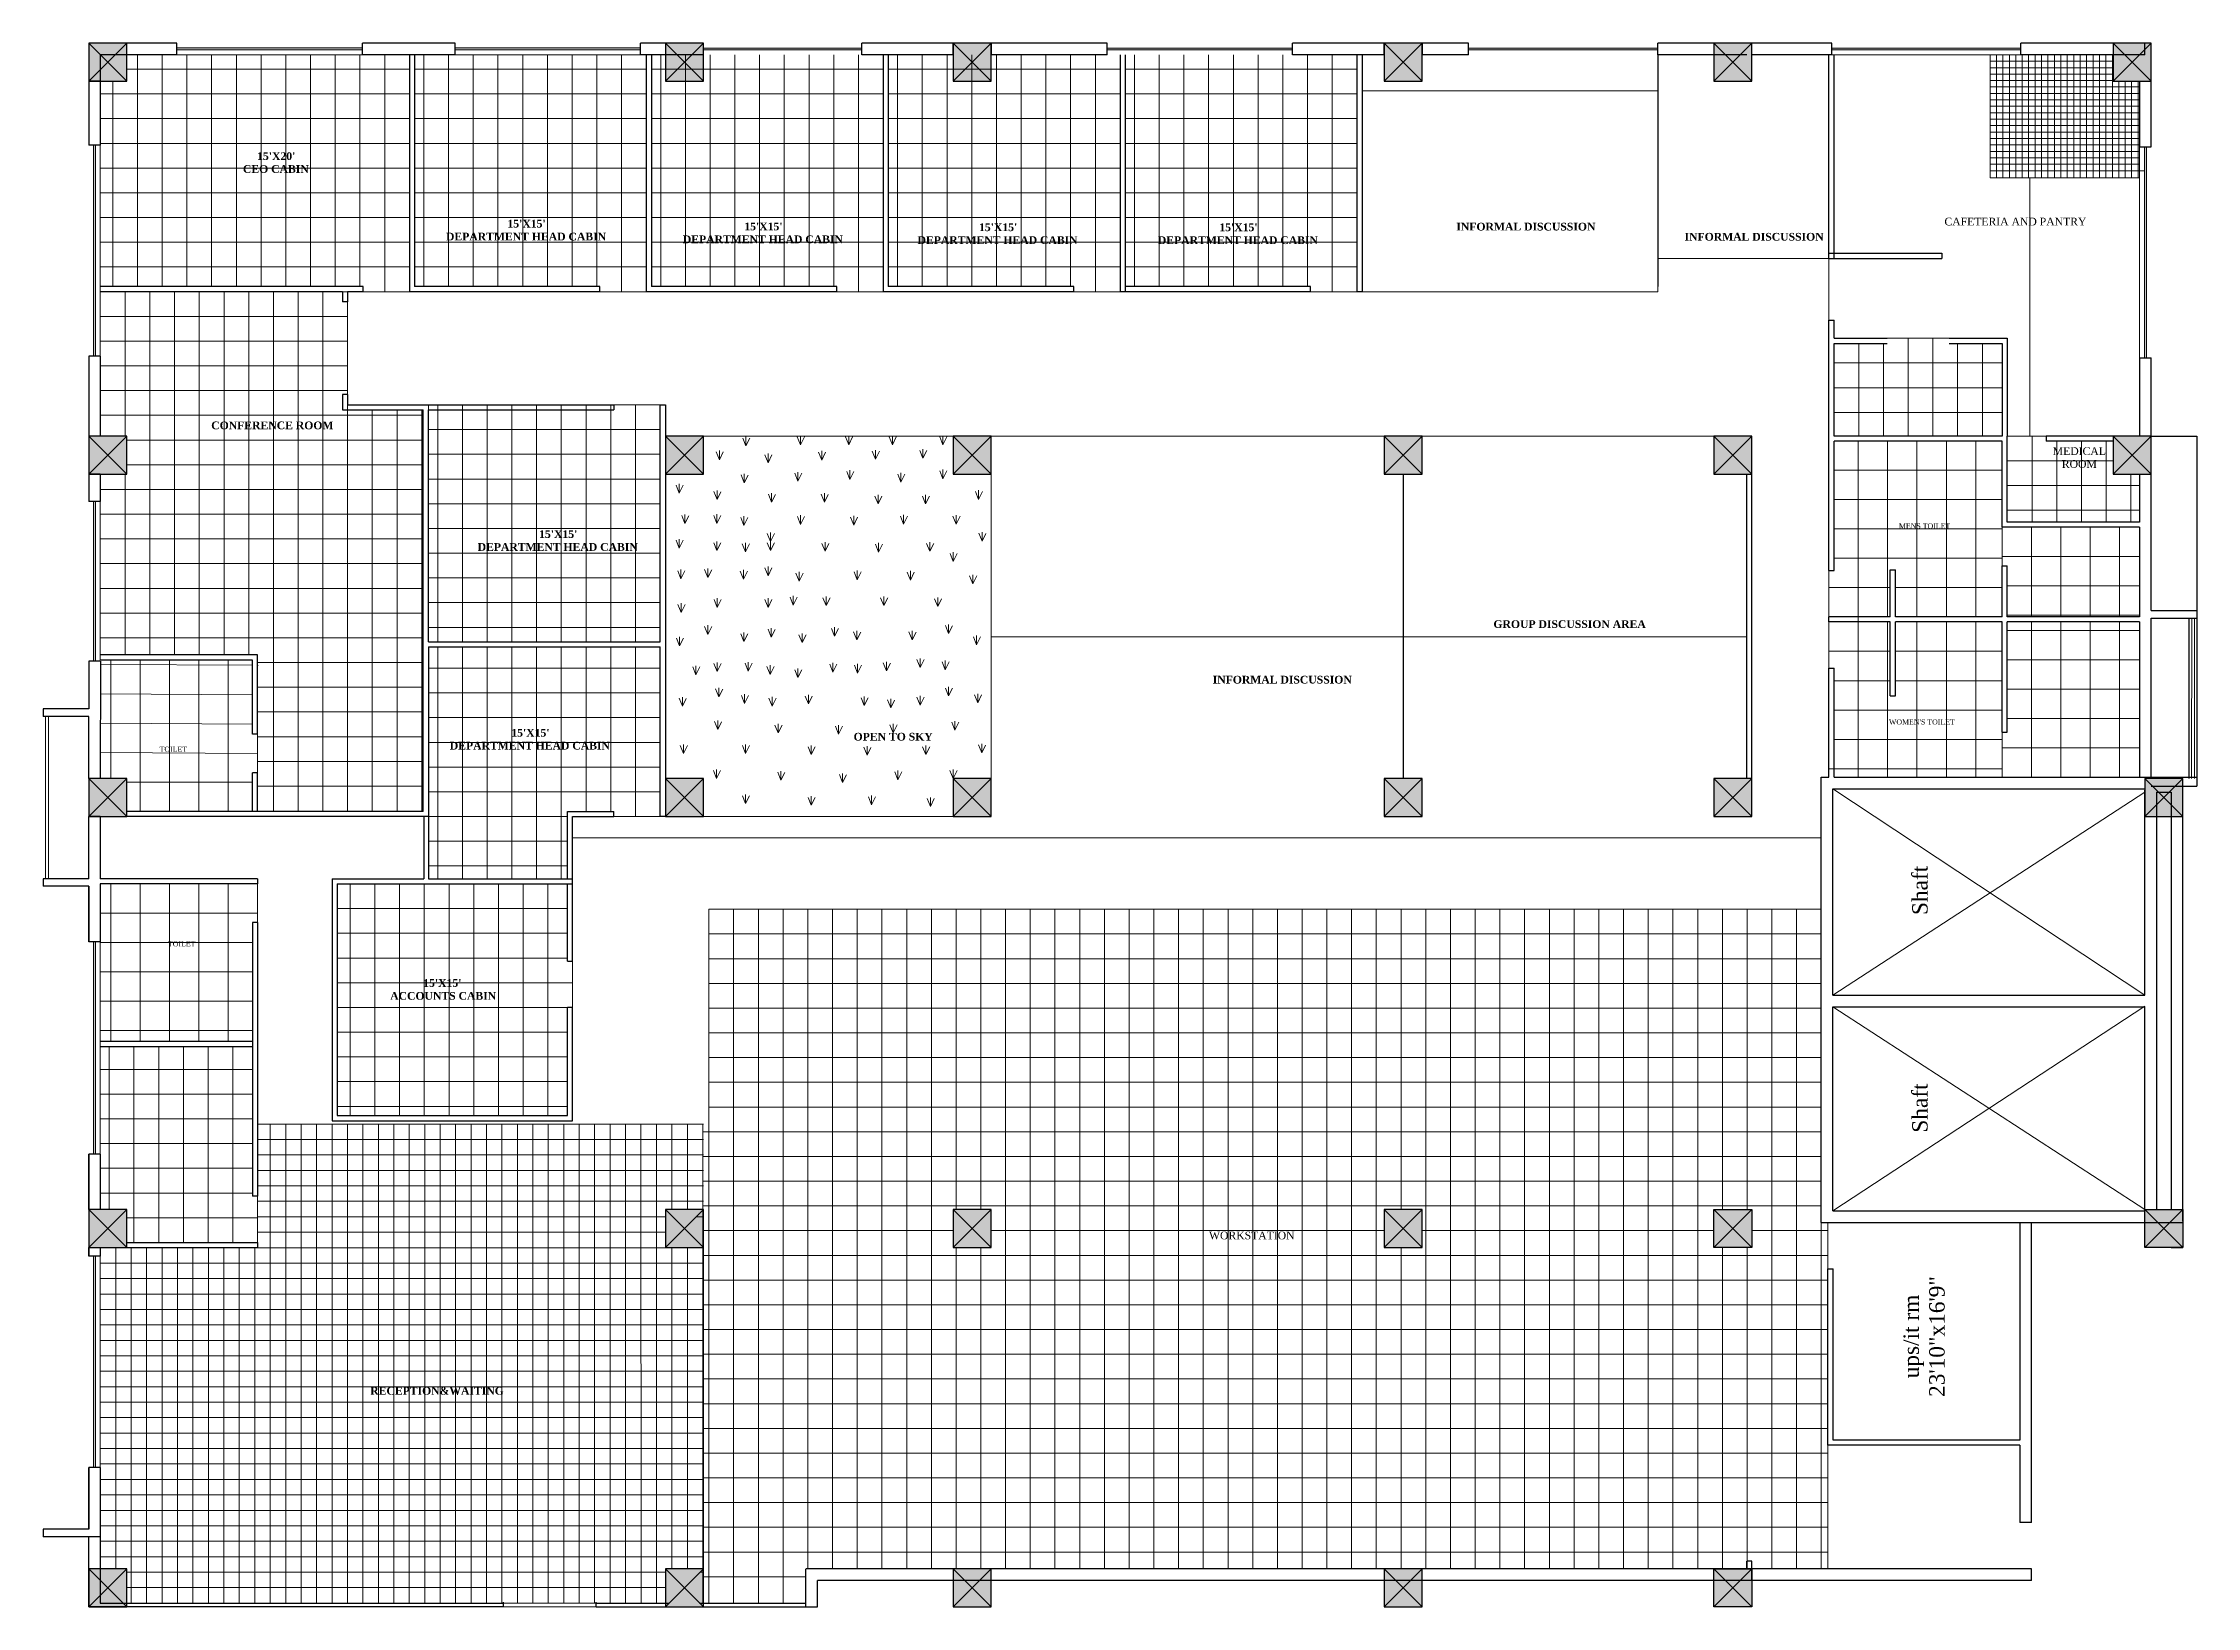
# Model space of a CAD drawing. Header units: inches. Extents: x 327481 to 195042051, y -335014 to 44773228.
# Drawn here: x 384159 to 385832, y -317812 to -316597 of the extents above; entities that cross this region are included whole.
import ezdxf

# ---------------------------------------------------------------- set-up
doc = ezdxf.new("R2010")
doc.units = ezdxf.units.IN
doc.header["$MEASUREMENT"] = 0
for name, color, linetype in [('CABIN FLOORING', 156, 'Continuous'), ('center', 146, 'Continuous'), ('CONFER.FLOORING', 152, 'Continuous'), ('FLOORING', 44, 'Continuous'), ('KITCHEN.FLOORING', 30, 'Continuous'), ('LANDSCAPE', 102, 'Continuous'), ('RECEP.FLOORING', 251, 'Continuous'), ('WASHROOM.FLOORING', 235, 'Continuous'), ('WORKST.FLOORING', 136, 'Continuous')]:
    doc.layers.add(name, color=color, linetype=linetype)
for name, color, linetype, lineweight in [('column 1', 146, 'Continuous', 30), ('ele1', 1, 'Continuous', 13), ('GLASS', 140, 'Continuous', 5), ('TEXT', 7, 'Continuous', 0), ('WALL', 12, 'Continuous', 30)]:
    doc.layers.add(name, color=color, linetype=linetype, lineweight=lineweight)
doc.styles.get("Standard").update_dxf_attribs({"font": 'times.ttf', "height": 12})

msp = doc.modelspace()

# ---------------------------------------------------------------- texts
at = {"layer": 'TEXT', "color": 0, "attachment_point": 1}
for s, insert, char_height, width in [("{\\fTimes New Roman|b1|i0|c0|p18;\\W9.9099;   \\W1;15'X20'\\P\\W8.2898;   \\W1;CEO CABIN}", (384258.041, -316681.932), 6, 159.91624), ("{\\fTimes New Roman|b1|i0|c0|p18;\\W8.6679;   \\W1;15'X15'\\P{\\W4.92375; }DEPARTMENT HEAD CABIN}", (384460.946, -316734.394), 6, 143.37539), ("{\\fTimes New Roman|b1|i0|c0|p18;\\W8.6679;   \\W1;15'X15'\\P{\\W4.92375; }DEPARTMENT HEAD CABIN}", (384644.912, -316736.54), 6, 143.37539), ("{\\fTimes New Roman|b1|i0|c0|p18;\\W8.6679;   \\W1;15'X15'\\P{\\W4.92375; }DEPARTMENT HEAD CABIN}", (384827.205, -316737.16), 6, 143.37539), ("{\\fTimes New Roman|b1|i0|c0|p18;\\W8.6679;   \\W1;15'X15'\\P{\\W4.92375; }DEPARTMENT HEAD CABIN}", (385013.874, -316737.216), 6, 143.37539), ('{\\fTimes New Roman|b1|i0|c0|p18;\\W8.2917;   \\W1;INFORMAL DISCUSSION}', (385200.529, -316736.674), 6, 215.86234), ('{\\fTimes New Roman|b1|i0|c0|p18;\\W8.2917;   \\W1;INFORMAL DISCUSSION}', (385377.812, -316744.542), 6, 215.86234), ('\\P{\\fTimes New Roman|b1|i0|c0|p18;\\H0.5x;\\W8.3097;    \\W1;CONFERENCE ROOM}', (384214.458, -316871.036), 12, 240.02389), ("{\\fTimes New Roman|b1|i0|c0|p18;\\W8.6679;   \\W1;15'X15'\\P{\\W4.92375; }DEPARTMENT HEAD CABIN}", (384485.528, -316975.468), 6, 143.37539), ('{\\fTimes New Roman|b1|i0|c0|p18;GROUP DISCUSSION AREA}', (385285.702, -317045.372), 6, 215.86234), ('{\\fTimes New Roman|b1|i0|c0|p18;\\W8.2917;   \\W1;INFORMAL DISCUSSION}', (385011.285, -317088.526), 6, 215.86234), ("{\\fTimes New Roman|b1|i0|c0|p18;\\W8.6679;   \\W1;15'X15'\\P{\\W4.92375; }DEPARTMENT HEAD CABIN}", (384463.916, -317129.778), 6, 143.37539), ("{\\fTimes New Roman|b1|i0|c0|p18;\\W7.1146;   \\W1;15'X15'\\P{\\W9.01465; } ACCOUNTS CABIN}", (384406.067, -317324.1), 6, 122.68788), ('\\P{\\H0.5x;\\W8.556;   \\W1;WORKSTATION}', (385006.613, -317500.164), 12, 178.42134)]:
    msp.add_mtext(s, dxfattribs=dict(at, insert=insert, char_height=char_height, width=width))
at = {"layer": 'TEXT', "linetype": 'ByBlock', "lineweight": 30, "width": 357.74515, "attachment_point": 2}
for s, insert, char_height in [('CAFETERIA AND PANTRY', (385691.153, -316732.75), 6), ('MEDICAL\\PROOM', (385740.791, -316911.032), 6), ('MENS TOILET', (385620.598, -316970.175), 4), ("WOMEN'S TOILET", (385618.501, -317122.383), 4), (' TOILET', (384259.59, -317143.529), 4), (' TOILET', (384266.048, -317294.699), 4), ('{\\fTimes New Roman|b1|i0|c0|p18;RECEPTION&WAITING}', (384465.137, -317640.838), 6)]:
    msp.add_mtext(s, dxfattribs=dict(at, insert=insert, char_height=char_height))
at = {"layer": 'TEXT', "linetype": 'ByBlock', "lineweight": 30, "insert": (384819.436, -317132.816), "char_height": 6, "attachment_point": 2}
msp.add_mtext_dynamic_manual_height_columns('{\\fTimes New Roman|b1|i0|c0|p18;OPEN TO SKY}', width=156.15288, gutter_width=60, heights=[0], dxfattribs=at)
at = {"layer": 'TEXT', "color": 0, "char_height": 12, "width": 37.42754, "attachment_point": 1, "rotation": 90}
for insert in [(385610.941, -317274.342), (385610.941, -317443.344)]:
    msp.add_mtext('Shaft', dxfattribs=dict(at, insert=insert))
at = {"layer": 'TEXT', "linetype": 'ByBlock', "lineweight": 30, "insert": (385604.163, -317601.672), "char_height": 12, "width": 186.36533, "attachment_point": 2, "rotation": 90}
msp.add_mtext('ups/it rm \\P23\'10"x16\'9"', dxfattribs=at)

# ---------------------------------------------------------------- blocks, each defined once
blk = doc.blocks.new('COLUMN1')
at = {"layer": 'column 1'}
h = blk.add_hatch(color=256, dxfattribs=at)
h.paths.add_polyline_path([(1, 1), (0, 1), (0.5, 0.5)])
h.paths.add_polyline_path([(1, 1), (0.5, 0.5), (1, 0)])
h.paths.add_polyline_path([(0.5, 0.5), (0, 0), (1, 0)])
h.paths.add_polyline_path([(0.5, 0.5), (0, 1), (0, 0)])
at = {"layer": 'column 1', "lineweight": 0, "ltscale": 0.3}
for p, q in [((0, 1), (1, 0)), ((0, 0), (1, 1))]:
    blk.add_line(p, q, dxfattribs=at)
at = {"layer": 'column 1', "ltscale": 0.3}
for p, q in [((1, 1), (0, 1)), ((0, 1), (0, 0)), ((1, 0), (1, 1)), ((0, 0), (1, 0))]:
    blk.add_line(p, q, dxfattribs=at)

# ---------------------------------------------------------------- hatches: boundary and pattern name
at = {"layer": 'GLASS'}
for points in [[(384263.132, -316600.912), (384263.132, -316602.412), (384407.132, -316602.412), (384407.132, -316600.912)], [(384479.132, -316600.912), (384479.132, -316602.412), (384623.132, -316602.412), (384623.132, -316600.912)], [(384795.026, -316602.451), (384795.026, -316600.951), (384672.026, -316600.951), (384672.026, -316602.451)], [(385129.56, -316602.451), (385129.56, -316600.951), (384985.56, -316600.951), (384985.56, -316602.451)], [(385413.386, -316602.451), (385413.386, -316600.951), (385266.386, -316600.951), (385266.386, -316602.451)], [(385695.43, -316602.451), (385695.43, -316600.951), (385548.43, -316600.951), (385548.43, -316602.451)], [(384198.368, -316840.373), (384199.868, -316840.373), (384199.868, -316676.373), (384198.368, -316676.373)], [(385791.368, -316841.676), (385792.868, -316841.676), (385792.868, -316677.676), (385791.368, -316677.676)], [(384198.368, -317077.265), (384199.868, -317077.265), (384199.868, -316953.265), (384198.368, -316953.265)], [(384198.368, -317295.091), (384198.368, -317460.091), (384199.868, -317460.091), (384199.868, -317295.091)], [(384198.368, -317539.345), (384198.368, -317703.345), (384199.868, -317703.345), (384199.868, -317539.345)]]:
    msp.add_hatch(color=256, dxfattribs=at).paths.add_polyline_path(points)

# ---------------------------------------------------------------- linework, layer by layer
at = {"layer": 'CABIN FLOORING', "lineweight": 0}
for p, q in [((384232.487, -316786.231), (384232.487, -316606.231)), ((384251.687, -316786.231), (384251.687, -316606.231)), ((384263.132, -316606.231), (384407.132, -316606.231)), ((384270.887, -316786.231), (384270.887, -316606.231)), ((384290.087, -316786.231), (384290.087, -316606.231)), ((384309.287, -316786.231), (384309.287, -316606.231)), ((384328.487, -316786.231), (384328.487, -316606.231)), ((384347.687, -316786.231), (384347.687, -316606.231)), ((384366.887, -316786.231), (384366.887, -316606.231)), ((384386.087, -316786.231), (384386.087, -316606.231)), ((384405.287, -316786.231), (384405.287, -316606.231)), ((384424.487, -316790.231), (384424.487, -316606.231)), ((384454.887, -316786.231), (384454.887, -316606.231)), ((384474.087, -316786.231), (384474.087, -316606.231)), ((384479.132, -316606.231), (384623.132, -316606.231)), ((384493.287, -316786.231), (384493.287, -316606.231)), ((384512.487, -316786.231), (384512.487, -316606.231)), ((384531.687, -316786.231), (384531.687, -316606.231)), ((384550.887, -316786.231), (384550.887, -316606.231)), ((384570.087, -316786.231), (384570.087, -316606.231)), ((384589.287, -316786.231), (384589.287, -316606.231)), ((384608.487, -316790.231), (384608.487, -316606.231)), ((384638.887, -316786.231), (384638.887, -316606.231)), ((384658.087, -316786.231), (384658.087, -316606.231)), ((384677.287, -316786.231), (384677.287, -316606.231)), ((384696.487, -316786.231), (384696.487, -316606.231)), ((384715.687, -316786.231), (384715.687, -316606.231)), ((384734.887, -316786.231), (384734.887, -316606.231)), ((384754.087, -316786.231), (384754.087, -316606.231)), ((384773.287, -316786.231), (384773.287, -316606.231)), ((384792.487, -316790.231), (384792.487, -316606.231)), ((384822.887, -316786.231), (384822.887, -316606.231)), ((384842.087, -316786.231), (384842.087, -316606.231)), ((384861.287, -316786.231), (384861.287, -316606.231)), ((384880.487, -316786.231), (384880.487, -316606.231)), ((384899.687, -316786.231), (384899.687, -316606.231)), ((384918.887, -316786.231), (384918.887, -316606.231)), ((384938.087, -316786.231), (384938.087, -316606.231)), ((384957.287, -316786.231), (384957.287, -316606.231)), ((384976.487, -316790.231), (384976.487, -316606.231)), ((385006.887, -316786.231), (385006.887, -316606.231)), ((385026.087, -316786.231), (385026.087, -316606.231)), ((385045.287, -316786.231), (385045.287, -316606.231)), ((385064.487, -316786.231), (385064.487, -316606.231)), ((385083.687, -316786.231), (385083.687, -316606.231)), ((385102.887, -316786.231), (385102.887, -316606.231)), ((385122.087, -316786.231), (385122.087, -316606.231)), ((385141.287, -316786.231), (385141.287, -316606.231)), ((385160.487, -316790.231), (385160.487, -316606.231)), ((384213.287, -316786.231), (384213.287, -316626.676)), ((384443.687, -316617.431), (384224.132, -316617.431)), ((384627.687, -316617.431), (384447.687, -316617.431)), ((384811.687, -316617.431), (384631.687, -316617.431)), ((384995.687, -316617.431), (384815.687, -316617.431)), ((385179.687, -316617.431), (384999.687, -316617.431)), ((384443.687, -316636.631), (384203.648, -316636.631)), ((384627.687, -316636.631), (384447.687, -316636.631)), ((384811.687, -316636.631), (384631.687, -316636.631)), ((384995.687, -316636.631), (384815.687, -316636.631)), ((385179.687, -316636.631), (384999.687, -316636.631)), ((384443.687, -316655.831), (384203.648, -316655.831)), ((384627.687, -316655.831), (384447.687, -316655.831)), ((384811.687, -316655.831), (384631.687, -316655.831)), ((384995.687, -316655.831), (384815.687, -316655.831)), ((385179.687, -316655.831), (384999.687, -316655.831)), ((384443.687, -316675.031), (384203.648, -316675.031)), ((384627.687, -316675.031), (384447.687, -316675.031)), ((384811.687, -316675.031), (384631.687, -316675.031)), ((384995.687, -316675.031), (384815.687, -316675.031)), ((385179.687, -316675.031), (384999.687, -316675.031)), ((384443.687, -316694.231), (384203.648, -316694.231)), ((384627.687, -316694.231), (384447.687, -316694.231)), ((384811.687, -316694.231), (384631.687, -316694.231)), ((384995.687, -316694.231), (384815.687, -316694.231)), ((385179.687, -316694.231), (384999.687, -316694.231)), ((384443.687, -316713.431), (384203.648, -316713.431)), ((384627.687, -316713.431), (384447.687, -316713.431)), ((384811.687, -316713.431), (384631.687, -316713.431)), ((384995.687, -316713.431), (384815.687, -316713.431)), ((385179.687, -316713.431), (384999.687, -316713.431)), ((384443.687, -316732.631), (384203.648, -316732.631)), ((384627.687, -316732.631), (384447.687, -316732.631)), ((384811.687, -316732.631), (384631.687, -316732.631)), ((384995.687, -316732.631), (384815.687, -316732.631)), ((385179.687, -316732.631), (384999.687, -316732.631)), ((384443.687, -316751.831), (384203.648, -316751.831)), ((384627.687, -316751.831), (384447.687, -316751.831)), ((384811.687, -316751.831), (384631.687, -316751.831)), ((384995.687, -316751.831), (384815.687, -316751.831)), ((385179.687, -316751.831), (384999.687, -316751.831)), ((384443.687, -316771.031), (384203.648, -316771.031)), ((384627.687, -316771.031), (384447.687, -316771.031)), ((384811.687, -316771.031), (384631.687, -316771.031)), ((384995.687, -316771.031), (384815.687, -316771.031)), ((385179.687, -316771.031), (384999.687, -316771.031)), ((384203.648, -316790.231), (384203.648, -316790.231)), ((384395.687, -316790.231), (384203.648, -316790.231)), ((384395.687, -316790.231), (384395.687, -316878.091)), ((384458.482, -316882.091), (384458.482, -316878.091)), ((384465.682, -316878.091), (384465.682, -317062.091)), ((384484.882, -316878.091), (384484.882, -317062.091)), ((384504.082, -316878.091), (384504.082, -317062.091)), ((384523.282, -316878.091), (384523.282, -317062.091)), ((384542.482, -316878.091), (384542.482, -317062.091)), ((384561.682, -316878.091), (384561.682, -317062.091)), ((384580.882, -316878.091), (384580.882, -317062.091)), ((384600.082, -316878.091), (384600.082, -317062.091)), ((384619.282, -316878.091), (384619.282, -317062.091)), ((384638.482, -316878.091), (384638.482, -317062.091)), ((384453.286, -316882.091), (384453.286, -317193.809)), ((384638.482, -316897.291), (384458.482, -316897.291)), ((384638.482, -316916.491), (384458.482, -316916.491)), ((384638.482, -316935.691), (384458.482, -316935.691)), ((384203.588, -317076.26), (384203.588, -316953.265)), ((384638.482, -316954.891), (384458.482, -316954.891)), ((384638.482, -316974.091), (384458.482, -316974.091)), ((384638.482, -316993.291), (384458.482, -316993.291)), ((384638.482, -317012.491), (384458.482, -317012.491)), ((384638.482, -317031.691), (384458.482, -317031.691)), ((384638.482, -317050.891), (384458.482, -317050.891)), ((384465.682, -317246.091), (384465.682, -317066.091)), ((384484.882, -317246.091), (384484.882, -317066.091)), ((384504.082, -317246.091), (384504.082, -317066.091)), ((384523.282, -317246.091), (384523.282, -317066.091)), ((384542.482, -317246.091), (384542.482, -317066.091)), ((384561.682, -317246.091), (384561.682, -317066.091)), ((384580.882, -317193.808), (384580.882, -317066.091)), ((384600.082, -317193.808), (384600.082, -317066.091)), ((384619.282, -317197.808), (384619.282, -317066.091)), ((384638.482, -317197.808), (384638.482, -317066.091)), ((384458.482, -317082.608), (384638.482, -317082.608)), ((384458.482, -317101.808), (384638.482, -317101.808)), ((384458.482, -317121.008), (384638.482, -317121.008)), ((384458.482, -317140.208), (384638.482, -317140.208)), ((384458.482, -317159.408), (384638.482, -317159.408)), ((384458.482, -317178.608), (384638.482, -317178.608)), ((384458.482, -317197.808), (384566.482, -317197.808)), ((384602.482, -317197.808), (384638.482, -317197.808)), ((384458.482, -317217.008), (384566.482, -317217.008)), ((384458.482, -317236.208), (384566.482, -317236.208)), ((384387.583, -317250.091), (384387.583, -317430.091)), ((384387.583, -317250.091), (384566.482, -317250.091)), ((384397.682, -317250.091), (384397.682, -317430.091)), ((384416.882, -317250.091), (384416.882, -317430.091)), ((384436.082, -317250.091), (384436.082, -317430.091)), ((384455.282, -317250.091), (384455.282, -317430.091)), ((384474.482, -317250.091), (384474.482, -317430.091)), ((384493.682, -317250.091), (384493.682, -317430.091)), ((384512.882, -317250.091), (384512.882, -317430.091)), ((384532.082, -317250.091), (384532.082, -317430.091)), ((384551.282, -317250.091), (384551.282, -317430.091)), ((384570.482, -317250.091), (384570.482, -317430.091)), ((384387.583, -317269.291), (384566.482, -317269.291)), ((384387.583, -317288.491), (384566.482, -317288.491)), ((384387.583, -317307.691), (384566.482, -317307.691)), ((384387.583, -317326.891), (384570.482, -317326.891)), ((384387.583, -317346.091), (384566.482, -317346.091)), ((384387.583, -317365.291), (384566.482, -317365.291)), ((384387.583, -317384.491), (384566.482, -317384.491)), ((384387.583, -317403.691), (384566.482, -317403.691)), ((384387.583, -317422.891), (384566.482, -317422.891))]:
    msp.add_line(p, q, dxfattribs=at)
at = {"layer": 'CONFER.FLOORING', "lineweight": 0}
for p, q in [((385695.43, -316606.231), (385548.43, -316606.231)), ((385787.588, -316677.676), (385787.588, -316841.676)), ((384222.887, -316790.231), (384222.887, -316902.373)), ((384242.087, -316790.231), (384242.086, -317072.261)), ((384261.287, -316790.231), (384261.286, -317072.261)), ((384280.487, -316790.231), (384280.486, -317072.261)), ((384299.687, -316790.231), (384299.686, -317072.261)), ((384318.887, -316790.231), (384318.886, -317072.261)), ((384338.087, -316790.231), (384338.086, -317193.809)), ((384357.287, -316790.231), (384357.286, -317193.809)), ((384376.487, -316790.231), (384376.486, -317193.809)), ((384395.687, -316790.231), (384395.686, -317193.809)), ((384395.687, -316809.431), (384203.648, -316809.431)), ((384395.687, -316828.631), (384203.648, -316828.631)), ((385591.566, -316826.373), (385639.563, -316826.373)), ((385607.88, -316902.373), (385607.88, -316826.373)), ((385627.08, -316902.373), (385627.08, -316826.373)), ((385550.278, -316845.574), (385680.851, -316845.573)), ((385550.28, -316902.373), (385550.28, -316830.373)), ((385569.48, -316902.373), (385569.48, -316830.373)), ((385588.68, -316902.373), (385588.68, -316830.373)), ((385646.28, -316902.373), (385646.28, -316830.373)), ((385665.48, -316902.373), (385665.48, -316830.373)), ((384395.687, -316847.831), (384203.648, -316847.831)), ((384395.687, -316867.031), (384203.648, -316867.031)), ((385550.279, -316864.774), (385680.852, -316864.773)), ((384453.286, -316886.231), (384203.648, -316886.231)), ((384414.886, -316882.091), (384414.886, -317193.809)), ((384434.086, -316882.091), (384434.086, -317193.809)), ((385550.279, -316883.974), (385680.852, -316883.973)), ((384454.482, -316905.431), (384224.132, -316905.431)), ((385714.929, -316902.373), (385684.851, -316902.374)), ((385684.851, -316902.374), (385684.853, -316969.138)), ((385704.051, -316902.374), (385704.053, -316969.138)), ((385723.253, -316906.373), (385723.253, -316969.138)), ((385742.451, -316906.373), (385742.453, -316969.137)), ((385761.651, -316906.373), (385761.653, -316969.137)), ((384454.482, -316924.631), (384224.132, -316924.631)), ((385767.105, -316921.573), (385684.852, -316921.574)), ((384454.482, -316943.831), (384203.648, -316943.831)), ((384222.886, -316931.917), (384222.886, -317072.261)), ((385787.588, -316940.774), (385684.852, -316940.774)), ((385780.853, -316931.917), (385780.853, -316969.136)), ((385787.588, -316959.973), (385684.852, -316959.974)), ((384454.482, -316963.031), (384203.648, -316963.031)), ((384454.482, -316982.231), (384203.648, -316982.231)), ((384454.482, -317001.431), (384203.648, -317001.431)), ((384454.482, -317020.631), (384203.648, -317020.631)), ((384454.482, -317039.831), (384203.648, -317039.831)), ((384454.482, -317059.031), (384203.648, -317059.031)), ((384454.482, -317078.231), (384325.764, -317078.231)), ((384454.482, -317097.431), (384325.764, -317097.431)), ((384454.482, -317116.631), (384325.764, -317116.631)), ((384454.482, -317135.831), (384325.764, -317135.831)), ((384454.482, -317155.031), (384325.764, -317155.031)), ((384454.482, -317174.231), (384325.764, -317174.231)), ((384203.588, -317295.091), (384203.588, -317460.091)), ((384210.562, -317503.091), (384210.56, -317376.591)), ((384229.762, -317528.635), (384229.76, -317376.591)), ((384248.962, -317528.635), (384248.96, -317376.591)), ((384268.162, -317528.634), (384268.16, -317376.591)), ((384287.362, -317528.634), (384287.36, -317376.59)), ((384306.562, -317528.634), (384306.56, -317376.59)), ((384203.588, -317394.234), (384321.764, -317394.234)), ((384203.588, -317413.434), (384321.764, -317413.434)), ((384203.588, -317432.634), (384321.764, -317432.634)), ((384203.588, -317451.834), (384321.764, -317451.834)), ((384203.588, -317471.034), (384321.764, -317471.034)), ((384203.588, -317490.234), (384321.764, -317490.234)), ((384325.762, -317528.634), (384325.762, -317492.634)), ((384224.131, -317509.434), (384325.762, -317509.434)), ((384224.132, -317528.634), (384325.762, -317528.634))]:
    msp.add_line(p, q, dxfattribs=at)
at = {"layer": 'ele1', "ltscale": 0.3}
for p, q in [((385791.702, -317336.481), (385549.402, -317176.291)), ((385549.402, -317336.481), (385791.702, -317178.916)), ((385791.702, -317345.218), (385549.402, -317504.116)), ((385549.402, -317345.541), (385791.721, -317503.091))]:
    msp.add_line(p, q, dxfattribs=at)
at = {"layer": 'FLOORING', "lineweight": 0}
for p, q in [((385183.687, -316634.231), (385413.386, -316634.231)), ((385702.295, -316701.676), (385702.298, -316902.374)), ((385546.295, -316764.344), (385413.386, -316764.344)), ((385546.295, -316764.344), (385546.296, -316812.341)), ((384407.687, -316790.231), (384443.687, -316790.231)), ((384591.687, -316790.231), (384627.687, -316790.231)), ((384775.687, -316790.231), (384811.687, -316790.231)), ((384959.687, -316790.231), (384995.687, -316790.231)), ((385143.687, -316790.231), (385179.687, -316790.231)), ((385183.687, -316790.231), (385413.386, -316790.231)), ((385413.386, -316786.189), (385413.386, -316790.231)), ((384638.482, -316878.091), (384602.482, -316878.091)), ((385200.843, -316902.373), (384895.56, -316902.373)), ((385456.886, -316902.373), (385230.386, -316902.373)), ((385482.429, -317058.373), (384895.56, -317058.373)), ((385540.342, -317214.373), (384570.482, -317214.373)), ((384676.342, -317269.808), (385540.342, -317269.808)), ((384570.482, -317310.091), (384570.482, -317346.091)), ((385545.548, -317549.191), (385545.548, -317513.191)), ((385545.548, -317686.111), (385545.548, -317782.111)), ((384516.858, -317811.654), (384588.858, -317811.654))]:
    msp.add_line(p, q, dxfattribs=at)
at = {"layer": 'GLASS', "lineweight": 30}
for p, q in [((385413.386, -316606.231), (385413.386, -316786.189)), ((385215.614, -316931.917), (385215.614, -317168.265))]:
    msp.add_line(p, q, dxfattribs=at)
at = {"layer": 'GLASS', "ltscale": 0.3}
for p, q in [((385828.043, -317168.265), (385828.046, -317043.803)), ((385830.129, -317168.265), (385830.132, -317043.803)), ((384161.042, -317246.09), (384161.042, -317120.038)), ((384163.345, -317246.09), (384163.345, -317120.038))]:
    msp.add_line(p, q, dxfattribs=at)
at = {"layer": 'GLASS'}
for points in [[(384263.132, -316600.912), (384407.132, -316600.912)], [(384407.132, -316602.412), (384263.132, -316602.412)], [(384479.132, -316600.912), (384623.132, -316600.912)], [(384623.132, -316602.412), (384479.132, -316602.412)], [(384672.026, -316600.951), (384795.026, -316600.951)], [(384795.026, -316602.451), (384672.026, -316602.451)], [(384985.56, -316600.951), (385129.56, -316600.951)], [(385129.56, -316602.451), (384985.56, -316602.451)], [(385266.386, -316600.951), (385413.386, -316600.951), (385413.386, -316602.451), (385266.386, -316602.451)], [(385548.43, -316600.951), (385695.43, -316600.951), (385695.43, -316602.451), (385548.43, -316602.451)], [(384199.868, -316953.265), (384199.868, -317077.265), (384198.368, -317077.265), (384198.368, -316953.265)], [(384199.868, -317295.091), (384199.868, -317460.091), (384198.368, -317460.091), (384198.368, -317295.091)], [(384199.868, -317539.345), (384199.868, -317703.345), (384198.368, -317703.345), (384198.368, -317539.345)]]:
    msp.add_lwpolyline(points, dxfattribs=at)
for points in [[(384198.368, -316676.373), (384199.868, -316676.373), (384199.868, -316840.373), (384198.368, -316840.373)], [(385791.368, -316677.676), (385792.868, -316677.676), (385792.868, -316841.676), (385791.368, -316841.676)]]:
    msp.add_lwpolyline(points, close=True, dxfattribs=at)
at = {"layer": 'KITCHEN.FLOORING', "lineweight": 0}
for p, q in [((385671.43, -316606.231), (385671.43, -316701.676)), ((385767.105, -316606.231), (385671.43, -316606.231)), ((385767.105, -316611.231), (385671.43, -316611.231)), ((385676.43, -316606.231), (385676.43, -316701.676)), ((385681.43, -316606.231), (385681.43, -316701.676)), ((385686.43, -316606.231), (385686.43, -316701.676)), ((385691.43, -316606.231), (385691.43, -316701.676)), ((385696.43, -316606.231), (385696.43, -316701.676)), ((385701.43, -316606.231), (385701.43, -316701.676)), ((385706.43, -316606.231), (385706.43, -316701.676)), ((385711.43, -316606.231), (385711.43, -316701.676)), ((385716.43, -316606.231), (385716.43, -316701.676)), ((385721.43, -316606.231), (385721.43, -316701.676)), ((385726.43, -316606.231), (385726.43, -316701.676)), ((385731.43, -316606.231), (385731.43, -316701.676)), ((385736.43, -316606.231), (385736.43, -316701.676)), ((385741.43, -316606.231), (385741.43, -316701.676)), ((385746.43, -316606.231), (385746.43, -316701.676)), ((385751.43, -316606.231), (385751.43, -316701.676)), ((385756.43, -316606.231), (385756.43, -316701.676)), ((385761.43, -316606.231), (385761.43, -316701.676)), ((385766.43, -316606.231), (385766.43, -316701.676)), ((385767.105, -316616.231), (385671.43, -316616.231)), ((385767.105, -316621.231), (385671.43, -316621.231)), ((385767.105, -316626.231), (385671.43, -316626.231)), ((385771.43, -316626.676), (385771.43, -316701.676)), ((385776.43, -316626.676), (385776.43, -316701.676)), ((385781.43, -316626.676), (385781.43, -316701.676)), ((385786.43, -316626.676), (385786.43, -316701.676)), ((385787.588, -316631.231), (385671.43, -316631.231)), ((385787.588, -316636.231), (385671.43, -316636.231)), ((385787.588, -316641.231), (385671.43, -316641.231)), ((385787.588, -316646.231), (385671.43, -316646.231)), ((385787.588, -316651.231), (385671.43, -316651.231)), ((385787.588, -316656.231), (385671.43, -316656.231)), ((385787.588, -316661.231), (385671.43, -316661.231)), ((385787.588, -316666.231), (385671.43, -316666.231)), ((385787.588, -316671.231), (385671.43, -316671.231)), ((385787.588, -316676.231), (385671.43, -316676.231)), ((385787.588, -316681.231), (385671.43, -316681.231)), ((385787.588, -316686.231), (385671.43, -316686.231)), ((385787.588, -316691.231), (385671.43, -316691.231)), ((385791.368, -316696.231), (385671.43, -316696.231)), ((385671.43, -316701.676), (385787.588, -316701.676))]:
    msp.add_line(p, q, dxfattribs=at)
at = {"layer": 'LANDSCAPE', "lineweight": 0}
for p, q in [((384866.016, -316902.373), (384672.026, -316902.373)), ((384705.048, -316910.049), (384702.587, -316903.877)), ((384705.048, -316910.049), (384705.048, -316902.961)), ((384705.048, -316910.049), (384708.089, -316903.942)), ((384747.443, -316909.157), (384744.982, -316902.985)), ((384747.443, -316909.157), (384747.443, -316902.069)), ((384747.443, -316909.157), (384750.484, -316903.05)), ((384784.928, -316909.157), (384782.467, -316902.985)), ((384784.928, -316909.157), (384784.928, -316902.069)), ((384784.928, -316909.157), (384787.969, -316903.05)), ((384818.841, -316909.157), (384816.381, -316902.985)), ((384818.841, -316909.157), (384818.841, -316902.069)), ((384818.841, -316909.157), (384821.883, -316903.05)), ((384842.57, -316919.588), (384842.57, -316912.5)), ((384858.113, -316909.157), (384855.652, -316902.985)), ((384858.113, -316909.157), (384858.113, -316902.069)), ((384858.113, -316909.157), (384861.154, -316903.05)), ((384684.447, -316920.677), (384681.987, -316914.505)), ((384684.447, -316920.677), (384684.447, -316913.589)), ((384684.447, -316920.677), (384687.489, -316914.57)), ((384722.283, -316923.002), (384719.822, -316916.83)), ((384722.283, -316923.002), (384722.283, -316915.914)), ((384722.283, -316923.002), (384725.324, -316916.895)), ((384763.974, -316920.954), (384761.513, -316914.782)), ((384763.974, -316920.954), (384763.974, -316913.866)), ((384763.974, -316920.954), (384767.015, -316914.847)), ((384785.842, -316935.972), (384785.842, -316928.884)), ((384805.665, -316920.271), (384803.204, -316914.098)), ((384805.665, -316920.271), (384805.665, -316913.182)), ((384805.665, -316920.271), (384808.706, -316914.164)), ((384842.57, -316919.588), (384840.109, -316913.416)), ((384842.57, -316919.588), (384845.611, -316913.482)), ((384858.113, -316935.456), (384858.113, -316928.368)), ((384653.283, -316946.599), (384650.822, -316940.426)), ((384653.283, -316946.599), (384653.283, -316939.51)), ((384653.283, -316946.599), (384656.324, -316940.492)), ((384682.641, -316951.674), (384680.18, -316945.501)), ((384682.641, -316951.674), (384682.641, -316944.586)), ((384682.641, -316951.674), (384685.682, -316945.567)), ((384703.826, -316938.702), (384701.365, -316932.53)), ((384703.826, -316938.702), (384703.826, -316931.614)), ((384703.826, -316938.702), (384706.867, -316932.595)), ((384745.517, -316937.338), (384743.056, -316931.166)), ((384745.517, -316937.338), (384745.517, -316930.25)), ((384745.517, -316937.338), (384748.558, -316931.231)), ((384785.842, -316935.972), (384783.381, -316929.8)), ((384785.842, -316935.972), (384788.883, -316929.865)), ((384825.483, -316938.02), (384823.022, -316931.848)), ((384825.483, -316938.02), (384825.483, -316930.932)), ((384825.483, -316938.02), (384828.524, -316931.913)), ((384858.113, -316935.456), (384855.652, -316929.284)), ((384858.113, -316935.456), (384861.154, -316929.35)), ((384885.779, -316951.503), (384883.318, -316945.33)), ((384885.779, -316951.503), (384885.779, -316944.414)), ((384885.779, -316951.503), (384888.82, -316945.396)), ((384895.56, -317168.265), (384895.56, -316931.917)), ((384725.015, -316953.722), (384722.554, -316947.549)), ((384725.015, -316953.722), (384725.015, -316946.634)), ((384725.015, -316953.722), (384728.056, -316947.615)), ((384766.023, -316953.722), (384763.562, -316947.549)), ((384766.023, -316953.722), (384766.023, -316946.634)), ((384766.023, -316953.722), (384769.064, -316947.615)), ((384807.714, -316955.088), (384805.253, -316948.915)), ((384807.714, -316955.088), (384807.714, -316948)), ((384807.714, -316955.088), (384810.755, -316948.981)), ((384844.619, -316955.088), (384842.158, -316948.915)), ((384844.619, -316955.088), (384844.619, -316948)), ((384844.619, -316955.088), (384847.66, -316948.981)), ((384657.744, -316970.314), (384655.283, -316964.142)), ((384657.744, -316970.314), (384657.744, -316963.226)), ((384657.744, -316970.314), (384660.785, -316964.207)), ((384682.542, -316970.127), (384680.081, -316963.955)), ((384682.542, -316970.127), (384682.542, -316963.039)), ((384682.542, -316970.127), (384685.583, -316964.021)), ((384703.48, -316971.737), (384701.019, -316965.564)), ((384703.48, -316971.737), (384703.48, -316964.649)), ((384703.48, -316971.737), (384706.521, -316965.63)), ((384724.147, -316984.22), (384721.686, -316978.047)), ((384724.147, -316991.308), (384724.147, -316977.132)), ((384724.147, -316984.22), (384727.188, -316978.113)), ((384747.496, -316970.932), (384745.035, -316964.76)), ((384747.496, -316970.932), (384747.496, -316963.844)), ((384747.496, -316970.932), (384750.537, -316964.825)), ((384788.829, -316971.468), (384786.368, -316965.296)), ((384788.829, -316971.468), (384788.829, -316964.38)), ((384788.829, -316971.468), (384791.87, -316965.361)), ((384827.479, -316970.665), (384825.018, -316964.493)), ((384827.479, -316970.665), (384827.479, -316963.577)), ((384827.479, -316970.665), (384830.52, -316964.558)), ((384868.372, -316970.759), (384865.911, -316964.587)), ((384868.372, -316970.759), (384868.372, -316963.671)), ((384868.372, -316970.759), (384871.413, -316964.652)), ((384888.458, -316984.04), (384885.997, -316977.867)), ((384888.458, -316984.04), (384888.458, -316976.952)), ((384888.458, -316984.04), (384891.499, -316977.933)), ((384653.32, -316989.381), (384650.859, -316983.208)), ((384653.32, -316989.381), (384653.32, -316982.293)), ((384653.32, -316989.381), (384656.361, -316983.274)), ((384682.542, -316991.308), (384680.081, -316985.135)), ((384682.542, -316991.308), (384682.542, -316984.22)), ((384682.542, -316991.308), (384685.583, -316985.201)), ((384704.723, -316992.233), (384702.262, -316986.061)), ((384704.723, -316992.233), (384704.723, -316985.145)), ((384704.723, -316992.233), (384707.764, -316986.127)), ((384724.147, -316991.308), (384721.686, -316985.135)), ((384724.147, -316991.308), (384727.188, -316985.201)), ((384766.554, -316991.844), (384764.093, -316985.671)), ((384766.554, -316991.844), (384766.554, -316984.756)), ((384766.554, -316991.844), (384769.595, -316985.737)), ((384808.154, -316992.38), (384805.693, -316986.207)), ((384808.154, -316992.38), (384808.154, -316985.292)), ((384808.154, -316992.38), (384811.195, -316986.273)), ((384847.878, -316991.844), (384845.417, -316985.671)), ((384847.878, -316991.844), (384847.878, -316984.756)), ((384847.878, -316991.844), (384850.919, -316985.737)), ((384866.146, -316999.641), (384863.685, -316993.468)), ((384866.146, -316999.641), (384866.146, -316992.553)), ((384866.146, -316999.641), (384869.187, -316993.534)), ((384654.621, -317013.105), (384652.16, -317006.932)), ((384654.621, -317013.105), (384654.621, -317006.017)), ((384654.621, -317013.105), (384657.662, -317006.998)), ((384675.452, -317012.201), (384672.991, -317006.028)), ((384675.452, -317012.201), (384675.452, -317005.113)), ((384675.452, -317012.201), (384678.493, -317006.094)), ((384703.196, -317013.368), (384700.735, -317007.196)), ((384703.196, -317013.368), (384703.196, -317006.28)), ((384703.196, -317013.368), (384706.237, -317007.261)), ((384722.254, -317010.774), (384719.793, -317004.602)), ((384722.254, -317010.774), (384722.254, -317003.686)), ((384722.254, -317010.774), (384725.295, -317004.667)), ((384746.41, -317014.978), (384743.949, -317008.805)), ((384746.41, -317014.978), (384746.41, -317007.89)), ((384746.41, -317014.978), (384749.451, -317008.871)), ((384791.5, -317013.906), (384789.039, -317007.734)), ((384791.5, -317013.906), (384791.5, -317006.818)), ((384791.5, -317013.906), (384794.541, -317007.799)), ((384832.837, -317014.173), (384830.376, -317008.001)), ((384832.837, -317014.173), (384832.837, -317007.085)), ((384832.837, -317014.173), (384835.878, -317008.066)), ((384881.314, -317017.115), (384878.853, -317010.942)), ((384881.314, -317017.115), (384881.314, -317010.027)), ((384881.314, -317017.115), (384884.355, -317011.008)), ((384682.797, -317035.352), (384680.336, -317029.179)), ((384682.797, -317035.352), (384682.797, -317028.264)), ((384682.797, -317035.352), (384685.838, -317029.245)), ((384722.254, -317035.352), (384719.793, -317029.179)), ((384722.254, -317035.352), (384722.254, -317028.264)), ((384722.254, -317035.352), (384725.295, -317029.245)), ((384741.846, -317033.593), (384739.385, -317027.42)), ((384741.846, -317033.593), (384741.846, -317026.505)), ((384741.846, -317033.593), (384744.887, -317027.486)), ((384767.344, -317034.013), (384764.883, -317027.84)), ((384767.344, -317034.013), (384767.344, -317026.925)), ((384767.344, -317034.013), (384770.385, -317027.906)), ((384812.171, -317034.013), (384809.71, -317027.84)), ((384812.171, -317034.013), (384812.171, -317026.925)), ((384812.171, -317034.013), (384815.212, -317027.906)), ((384854.039, -317034.816), (384851.578, -317028.643)), ((384854.039, -317034.816), (384854.039, -317027.728)), ((384854.039, -317034.816), (384857.08, -317028.709)), ((384654.748, -317039.298), (384652.287, -317033.126)), ((384654.748, -317039.298), (384654.748, -317032.21)), ((384654.748, -317039.298), (384657.789, -317033.191)), ((384653.559, -317065.352), (384651.098, -317059.18)), ((384653.559, -317065.352), (384653.559, -317058.264)), ((384653.559, -317065.352), (384656.6, -317059.245)), ((384675.452, -317056.413), (384672.991, -317050.24)), ((384675.452, -317056.413), (384675.452, -317049.325)), ((384675.452, -317056.413), (384678.493, -317050.306)), ((384703.542, -317061.977), (384701.081, -317055.805)), ((384703.542, -317061.977), (384703.542, -317054.889)), ((384703.542, -317061.977), (384706.583, -317055.87)), ((384724.715, -317058.551), (384722.254, -317052.379)), ((384724.715, -317058.551), (384724.715, -317051.463)), ((384724.715, -317058.551), (384727.756, -317052.444)), ((384748.71, -317062.787), (384746.249, -317056.614)), ((384748.71, -317062.787), (384748.71, -317055.699)), ((384748.71, -317062.787), (384751.751, -317056.68)), ((384773.973, -317057.839), (384771.513, -317051.667)), ((384773.973, -317057.839), (384773.973, -317050.751)), ((384773.973, -317057.839), (384777.015, -317051.732)), ((384791.175, -317060.626), (384788.714, -317054.454)), ((384791.175, -317060.626), (384791.175, -317053.538)), ((384791.175, -317060.626), (384794.216, -317054.519)), ((384834.183, -317060.626), (384831.722, -317054.454)), ((384834.183, -317060.626), (384834.183, -317053.538)), ((384834.183, -317060.626), (384837.224, -317054.519)), ((384862.499, -317055.699), (384860.039, -317049.526)), ((384862.499, -317055.699), (384862.499, -317048.611)), ((384862.499, -317055.699), (384865.541, -317049.592)), ((384884.24, -317064.398), (384881.779, -317058.226)), ((384884.24, -317064.398), (384884.24, -317057.31)), ((384884.24, -317064.398), (384887.281, -317058.291)), ((384682.719, -317085.17), (384680.258, -317078.998)), ((384682.719, -317085.17), (384682.719, -317078.082)), ((384682.719, -317085.17), (384685.76, -317079.063)), ((384706.867, -317084.936), (384704.406, -317078.764)), ((384706.867, -317084.936), (384706.867, -317077.848)), ((384706.867, -317084.936), (384709.908, -317078.83)), ((384772.611, -317085.612), (384770.15, -317079.439)), ((384772.611, -317085.612), (384772.611, -317078.524)), ((384772.611, -317085.612), (384775.652, -317079.505)), ((384791.821, -317086.363), (384791.821, -317079.275)), ((384814.241, -317084.728), (384811.78, -317078.556)), ((384814.241, -317084.728), (384814.241, -317077.64)), ((384814.241, -317084.728), (384817.282, -317078.621)), ((384840.368, -317082.084), (384837.907, -317075.911)), ((384840.368, -317082.084), (384840.368, -317074.996)), ((384840.368, -317082.084), (384843.409, -317075.977)), ((384859.849, -317083.843), (384857.388, -317077.67)), ((384859.849, -317083.843), (384859.849, -317076.755)), ((384859.849, -317083.843), (384862.89, -317077.736)), ((384666.172, -317087.789), (384663.711, -317081.617)), ((384666.172, -317087.789), (384666.172, -317080.701)), ((384666.172, -317087.789), (384669.213, -317081.682)), ((384723.9, -317087.381), (384721.439, -317081.208)), ((384723.9, -317087.381), (384723.9, -317080.293)), ((384723.9, -317087.381), (384726.941, -317081.274)), ((384745.417, -317089.931), (384742.956, -317083.758)), ((384745.417, -317089.931), (384745.417, -317082.843)), ((384745.417, -317089.931), (384748.458, -317083.824)), ((384791.821, -317086.363), (384789.36, -317080.19)), ((384791.821, -317086.363), (384794.862, -317080.256)), ((384655.703, -317112.151), (384653.242, -317105.979)), ((384655.703, -317112.151), (384655.703, -317105.063)), ((384655.703, -317112.151), (384658.744, -317106.045)), ((384684.019, -317104.904), (384681.559, -317098.731)), ((384684.019, -317104.904), (384684.019, -317097.816)), ((384684.019, -317104.904), (384687.061, -317098.797)), ((384703.974, -317109.939), (384701.513, -317103.766)), ((384703.974, -317109.939), (384703.974, -317102.851)), ((384703.974, -317109.939), (384707.015, -317103.832)), ((384725.427, -317112.034), (384722.966, -317105.861)), ((384725.427, -317112.034), (384725.427, -317104.946)), ((384725.427, -317112.034), (384728.468, -317105.927)), ((384753.57, -317110.382), (384751.109, -317104.21)), ((384753.57, -317110.382), (384753.57, -317103.294)), ((384753.57, -317110.382), (384756.611, -317104.275)), ((384796.969, -317111.71), (384794.508, -317105.537)), ((384796.969, -317111.71), (384796.969, -317104.622)), ((384796.969, -317111.71), (384800.01, -317105.603)), ((384817.525, -317113.46), (384815.064, -317107.288)), ((384817.525, -317113.46), (384817.525, -317106.372)), ((384817.525, -317113.46), (384820.566, -317107.353)), ((384840.368, -317111.266), (384837.907, -317105.094)), ((384840.368, -317111.266), (384840.368, -317104.178)), ((384840.368, -317111.266), (384843.409, -317105.159)), ((384862.499, -317104.19), (384860.039, -317098.017)), ((384862.499, -317104.19), (384862.499, -317097.102)), ((384862.499, -317104.19), (384865.541, -317098.083)), ((384885.092, -317109.497), (384882.631, -317103.325)), ((384885.092, -317109.497), (384885.092, -317102.409)), ((384885.092, -317109.497), (384888.133, -317103.39)), ((384683.159, -317130.286), (384680.699, -317124.113)), ((384683.159, -317130.286), (384683.159, -317123.198)), ((384683.159, -317130.286), (384686.201, -317124.179)), ((384730.101, -317132.94), (384727.641, -317126.768)), ((384730.101, -317132.94), (384730.101, -317125.852)), ((384730.101, -317132.94), (384733.143, -317126.833)), ((384777.039, -317133.824), (384774.578, -317127.652)), ((384777.039, -317133.824), (384777.039, -317126.736)), ((384777.039, -317133.824), (384780.08, -317127.717)), ((384819.436, -317132.816), (384816.975, -317126.644)), ((384819.436, -317132.816), (384819.436, -317125.728)), ((384819.436, -317132.816), (384822.477, -317126.709)), ((384867.38, -317130.728), (384864.919, -317124.555)), ((384867.38, -317130.728), (384867.38, -317123.64)), ((384867.38, -317130.728), (384870.421, -317124.621)), ((384656.592, -317148.864), (384654.131, -317142.691)), ((384656.592, -317148.864), (384656.592, -317141.776)), ((384656.592, -317148.864), (384659.633, -317142.757)), ((384704.859, -317148.864), (384702.398, -317142.691)), ((384704.859, -317148.864), (384704.859, -317141.776)), ((384704.859, -317148.864), (384707.9, -317142.757)), ((384755.784, -317149.747), (384753.323, -317143.575)), ((384755.784, -317149.747), (384755.784, -317142.659)), ((384755.784, -317149.747), (384758.825, -317143.641)), ((384799.183, -317150.191), (384796.722, -317144.019)), ((384799.183, -317150.191), (384799.183, -317143.103)), ((384799.183, -317150.191), (384802.224, -317144.084)), ((384844.796, -317149.747), (384842.335, -317143.575)), ((384844.796, -317149.747), (384844.796, -317142.659)), ((384844.796, -317149.747), (384847.837, -317143.641)), ((384888.191, -317148.422), (384885.73, -317142.249)), ((384888.191, -317148.422), (384888.191, -317141.334)), ((384888.191, -317148.422), (384891.232, -317142.315)), ((384682.275, -317168.265), (384679.814, -317162.092)), ((384682.275, -317168.265), (384682.275, -317161.177)), ((384682.275, -317168.265), (384685.316, -317162.158)), ((384732.315, -317169.653), (384732.315, -317162.565)), ((384823.097, -317169.211), (384820.636, -317163.038)), ((384823.097, -317169.211), (384823.097, -317162.123)), ((384823.097, -317169.211), (384826.138, -317163.104)), ((384866.016, -317168.265), (384863.556, -317162.092)), ((384866.016, -317168.265), (384866.016, -317161.177)), ((384866.016, -317168.265), (384869.058, -317162.158)), ((384732.315, -317169.653), (384729.854, -317163.48)), ((384732.315, -317169.653), (384735.357, -317163.546)), ((384780.142, -317171.422), (384777.681, -317165.249)), ((384780.142, -317171.422), (384780.142, -317164.334)), ((384780.142, -317171.422), (384783.183, -317165.315)), ((384704.859, -317187.787), (384702.398, -317181.614)), ((384704.859, -317187.787), (384704.859, -317180.699)), ((384704.859, -317187.787), (384707.9, -317181.68)), ((384755.784, -317189.114), (384753.323, -317182.942)), ((384755.784, -317189.114), (384755.784, -317182.026)), ((384755.784, -317189.114), (384758.825, -317183.007)), ((384802.726, -317188.672), (384800.265, -317182.5)), ((384802.726, -317188.672), (384802.726, -317181.584)), ((384802.726, -317188.672), (384805.767, -317182.565)), ((384848.339, -317190), (384845.878, -317183.827)), ((384848.339, -317190), (384848.339, -317182.911)), ((384848.339, -317190), (384851.38, -317183.893)), ((384672.026, -317197.808), (384866.016, -317197.808))]:
    msp.add_line(p, q, dxfattribs=at)
at = {"layer": 'RECEP.FLOORING', "lineweight": 0}
for p, q in [((385540.342, -317269.808), (385540.342, -317782.111)), ((384672.026, -317436.654), (384325.762, -317436.654)), ((384335.587, -317808.652), (384335.579, -317436.654)), ((384347.587, -317808.651), (384347.579, -317436.654)), ((384359.587, -317808.651), (384359.579, -317436.654)), ((384371.587, -317808.651), (384371.579, -317436.654)), ((384383.587, -317808.65), (384383.579, -317436.654)), ((384395.587, -317808.65), (384395.579, -317436.653)), ((384407.587, -317808.65), (384407.579, -317436.653)), ((384419.587, -317808.65), (384419.579, -317436.653)), ((384431.587, -317808.649), (384431.579, -317436.653)), ((384443.587, -317808.649), (384443.579, -317436.652)), ((384455.587, -317808.649), (384455.579, -317436.652)), ((384467.587, -317808.649), (384467.579, -317436.652)), ((384479.587, -317808.648), (384479.579, -317436.652)), ((384491.587, -317808.648), (384491.579, -317436.651)), ((384503.587, -317808.648), (384503.579, -317436.651)), ((384515.587, -317808.648), (384515.579, -317436.651)), ((384527.587, -317808.647), (384527.579, -317436.65)), ((384539.587, -317808.647), (384539.579, -317436.65)), ((384551.587, -317808.647), (384551.579, -317436.65)), ((384563.587, -317808.646), (384563.579, -317436.65)), ((384575.587, -317808.646), (384575.579, -317436.649)), ((384587.587, -317808.646), (384587.579, -317436.649)), ((384599.587, -317808.646), (384599.579, -317436.649)), ((384611.587, -317808.645), (384611.579, -317436.649)), ((384623.587, -317808.645), (384623.579, -317436.648)), ((384635.587, -317808.645), (384635.579, -317436.648)), ((384647.581, -317503.091), (384647.579, -317436.648)), ((384659.581, -317503.091), (384659.579, -317436.648)), ((384671.587, -317808.644), (384671.579, -317436.647)), ((384672.026, -317448.654), (384325.762, -317448.654)), ((384672.026, -317460.654), (384325.762, -317460.654)), ((384672.026, -317472.654), (384325.762, -317472.654)), ((384672.026, -317484.654), (384325.762, -317484.654)), ((384672.026, -317496.654), (384325.762, -317496.654)), ((384642.482, -317508.654), (384325.762, -317508.654)), ((384672.026, -317508.654), (384666.462, -317508.654)), ((384642.482, -317520.654), (384325.762, -317520.654)), ((385213.942, -317519.408), (385213.942, -317519.535)), ((385213.942, -317519.408), (385214.069, -317519.408)), ((385486.429, -317519.408), (385545.548, -317519.408)), ((384203.587, -317782.111), (384203.579, -317532.634)), ((384672.026, -317532.654), (384203.588, -317532.654)), ((384672.026, -317544.654), (384203.588, -317544.654)), ((384215.587, -317782.111), (384215.579, -317532.634)), ((384227.587, -317808.654), (384227.579, -317532.633)), ((384239.587, -317808.654), (384239.579, -317532.633)), ((384251.587, -317808.654), (384251.579, -317532.633)), ((384263.587, -317808.654), (384263.579, -317532.632)), ((384275.587, -317808.653), (384275.579, -317532.632)), ((384287.587, -317808.653), (384287.579, -317532.631)), ((384299.587, -317808.653), (384299.579, -317532.631)), ((384311.587, -317808.652), (384311.579, -317532.631)), ((384323.587, -317808.652), (384323.579, -317532.63)), ((384647.587, -317782.111), (384647.581, -317532.634)), ((384659.587, -317782.111), (384659.581, -317532.634)), ((384672.026, -317556.654), (384203.588, -317556.654)), ((384672.026, -317568.654), (384203.588, -317568.654)), ((384672.026, -317580.654), (384203.588, -317580.654)), ((384672.026, -317592.654), (384203.588, -317592.654)), ((384672.026, -317604.654), (384203.588, -317604.654)), ((384672.026, -317616.654), (384203.588, -317616.654)), ((384672.026, -317628.654), (384203.588, -317628.654)), ((384672.026, -317640.654), (384203.588, -317640.654)), ((384672.026, -317652.654), (384203.588, -317652.654)), ((384672.026, -317664.654), (384203.588, -317664.654)), ((384672.026, -317676.654), (384203.588, -317676.654)), ((384672.026, -317688.654), (384203.588, -317688.654)), ((384672.026, -317700.654), (384203.588, -317700.654)), ((384672.026, -317712.654), (384203.588, -317712.654)), ((384672.026, -317724.654), (384203.588, -317724.654)), ((384672.026, -317736.654), (384203.588, -317736.654)), ((384672.026, -317748.654), (384203.588, -317748.654)), ((384672.026, -317760.654), (384203.588, -317760.654)), ((384672.026, -317772.654), (384203.588, -317772.654)), ((384209.588, -317796.654), (384209.132, -317796.654)), ((384642.482, -317784.654), (384224.132, -317784.654)), ((384642.482, -317796.654), (384224.132, -317796.654)), ((384657.482, -317796.654), (384657.026, -317796.654)), ((384672.026, -317784.654), (384669.482, -317784.654)), ((384672.026, -317788.208), (384751.628, -317788.208)), ((384642.482, -317808.654), (384221.132, -317808.654)), ((384672.026, -317808.654), (384669.026, -317808.654))]:
    msp.add_line(p, q, dxfattribs=at)
at = {"layer": 'WALL'}
for p, q in [((384203.588, -316606.231), (384203.588, -316676.373)), ((384263.132, -316606.231), (384203.588, -316606.231)), ((384263.132, -316597.132), (384224.131, -316597.132)), ((384224.132, -316606.231), (384224.131, -316597.132)), ((384263.132, -316606.231), (384263.132, -316597.132)), ((384479.132, -316597.132), (384407.132, -316597.132)), ((384407.132, -316606.231), (384407.132, -316597.132)), ((384479.132, -316606.231), (384407.132, -316606.231)), ((384443.687, -316606.231), (384443.687, -316790.231)), ((384447.687, -316606.231), (384447.687, -316786.231)), ((384479.132, -316606.231), (384479.132, -316597.132)), ((384672.026, -316597.132), (384623.132, -316597.132)), ((384623.132, -316606.231), (384623.132, -316597.132)), ((384672.026, -316606.231), (384623.132, -316606.231)), ((384627.687, -316606.231), (384627.687, -316790.231)), ((384631.687, -316606.231), (384631.687, -316786.231)), ((384672.026, -316606.231), (384672.026, -316597.132)), ((384866.021, -316597.132), (384795.026, -316597.132)), ((384795.026, -316606.231), (384795.026, -316597.132)), ((384866.016, -316606.231), (384795.026, -316606.231)), ((384811.687, -316606.231), (384811.687, -316790.231)), ((384815.687, -316606.231), (384815.687, -316786.231)), ((384866.016, -316606.231), (384866.017, -316597.132)), ((384985.56, -316597.132), (384895.56, -316597.132)), ((384895.56, -316597.132), (384895.56, -316606.231)), ((384985.56, -316606.231), (384895.56, -316606.231)), ((384985.56, -316606.231), (384985.56, -316597.132)), ((384995.687, -316606.231), (384995.687, -316790.231)), ((384999.687, -316606.231), (384999.687, -316790.231)), ((385200.843, -316597.132), (385129.56, -316597.132)), ((385129.56, -316606.231), (385129.56, -316597.132)), ((385200.843, -316606.231), (385129.56, -316606.231)), ((385179.687, -316606.231), (385179.687, -316790.231)), ((385183.687, -316606.231), (385183.687, -316790.231)), ((385200.843, -316606.231), (385200.843, -316597.132)), ((385266.386, -316597.132), (385230.386, -316597.132)), ((385230.386, -316597.132), (385230.386, -316606.231)), ((385266.386, -316606.231), (385230.386, -316606.231)), ((385266.386, -316606.231), (385266.386, -316597.132)), ((385456.886, -316597.132), (385413.386, -316597.132)), ((385413.386, -316606.231), (385413.386, -316597.132)), ((385482.429, -316606.231), (385413.386, -316606.231)), ((385456.886, -316597.132), (385456.886, -316606.231)), ((385548.43, -316597.132), (385486.429, -316597.132)), ((385486.429, -316606.231), (385486.429, -316597.132)), ((385548.43, -316606.231), (385486.429, -316606.231)), ((385546.295, -316764.344), (385546.296, -316606.231)), ((385548.43, -316606.231), (385548.43, -316597.132)), ((385550.277, -316764.344), (385550.272, -316606.231)), ((385791.721, -316597.132), (385695.43, -316597.132)), ((385695.43, -316606.231), (385695.43, -316597.132)), ((385791.721, -316606.231), (385695.43, -316606.231)), ((385791.721, -316606.231), (385791.721, -316597.132)), ((384194.588, -316626.676), (384194.588, -316676.373)), ((384203.588, -316626.676), (384194.588, -316626.676)), ((385787.588, -316626.676), (385787.588, -316677.676)), ((385787.588, -316626.676), (385796.648, -316626.676)), ((385796.648, -316677.676), (385796.648, -316626.676)), ((384203.588, -316676.373), (384194.588, -316676.373)), ((385787.588, -316677.676), (385796.648, -316677.676)), ((385546.295, -316760.344), (385633.873, -316760.344)), ((385633.873, -316760.344), (385633.873, -316764.344)), ((385546.295, -316764.344), (385633.873, -316764.344)), ((384407.687, -316786.231), (384203.648, -316786.231)), ((384391.687, -316790.231), (384203.648, -316790.231)), ((384391.687, -316790.231), (384391.687, -316798.161)), ((384407.687, -316790.231), (384395.687, -316790.231)), ((384395.687, -316790.231), (384395.687, -316798.161)), ((384407.687, -316790.231), (384407.687, -316786.231)), ((384591.687, -316790.231), (384443.687, -316790.231)), ((384591.687, -316786.231), (384447.687, -316786.231)), ((384591.687, -316790.231), (384591.687, -316786.231)), ((384775.687, -316790.231), (384627.687, -316790.231)), ((384775.687, -316786.231), (384631.687, -316786.231)), ((384775.687, -316790.231), (384775.687, -316786.231)), ((384959.687, -316790.231), (384811.687, -316790.231)), ((384959.687, -316786.231), (384815.687, -316786.231)), ((384959.687, -316790.231), (384959.687, -316786.231)), ((385143.687, -316790.231), (384995.687, -316790.231)), ((385143.687, -316786.231), (384999.687, -316786.231)), ((385143.687, -316790.231), (385143.687, -316786.231)), ((385183.687, -316790.231), (385179.687, -316790.231)), ((384395.687, -316798.161), (384391.687, -316798.161)), ((385546.295, -316812.341), (385550.278, -316812.34)), ((385546.295, -316902.373), (385546.295, -316812.341)), ((385550.278, -316826.373), (385550.278, -316812.34)), ((385550.278, -316826.373), (385591.566, -316826.373)), ((385639.563, -316826.373), (385684.851, -316826.373)), ((385684.851, -316826.373), (385684.851, -316902.373)), ((384194.588, -316840.373), (384194.588, -316902.373)), ((384203.588, -316840.373), (384194.588, -316840.373)), ((384203.588, -316840.373), (384203.588, -316902.373)), ((385550.28, -316902.373), (385550.278, -316830.373)), ((385550.278, -316830.373), (385591.566, -316830.373)), ((385639.563, -316830.373), (385680.851, -316830.373)), ((385680.851, -316830.373), (385680.851, -316902.373)), ((385787.588, -316841.676), (385787.588, -316902.389)), ((385787.588, -316841.676), (385796.648, -316841.676)), ((385796.648, -316902.389), (385796.648, -316841.676)), ((384391.687, -316870.161), (384391.687, -316882.091)), ((384395.687, -316870.161), (384391.687, -316870.161)), ((384395.687, -316870.161), (384395.687, -316878.091)), ((384395.687, -316878.091), (384602.482, -316878.091)), ((384602.482, -316878.091), (384602.482, -316882.091)), ((384638.482, -317062.091), (384638.482, -316878.091)), ((384638.482, -316878.091), (384642.482, -316878.091)), ((384642.482, -316878.091), (384642.482, -317197.808)), ((384391.687, -316882.091), (384454.482, -316882.091)), ((384454.482, -317193.809), (384454.482, -316882.091)), ((384458.482, -317062.091), (384458.482, -316882.091)), ((384458.482, -316882.091), (384602.482, -316882.091)), ((384203.588, -316902.373), (384194.588, -316902.373)), ((385486.429, -316902.373), (385482.429, -316902.373)), ((385546.294, -317006.697), (385546.294, -316902.373)), ((385546.295, -316902.373), (385546.294, -316902.373)), ((385546.295, -316906.373), (385546.294, -316906.373)), ((385680.851, -316902.373), (385550.28, -316902.373)), ((385550.282, -317006.697), (385550.28, -316906.373)), ((385680.867, -316906.373), (385550.28, -316906.373)), ((385680.866, -316973.143), (385680.867, -316906.373)), ((385684.853, -316969.138), (385684.851, -316902.373)), ((385714.929, -316902.373), (385714.929, -316906.373)), ((385767.105, -316902.373), (385714.929, -316902.373)), ((385767.105, -316906.373), (385714.929, -316906.373)), ((385796.648, -316902.373), (385832.103, -316902.373)), ((385832.103, -316902.373), (385832.103, -317174.173)), ((384194.588, -316931.917), (384194.588, -316953.265)), ((384203.588, -316931.917), (384194.588, -316931.917)), ((384203.588, -316931.914), (384203.588, -316953.265)), ((385482.429, -317168.265), (385482.429, -316931.917)), ((385486.429, -317168.265), (385486.429, -316931.917)), ((385787.588, -316931.917), (385787.588, -316969.139)), ((385796.648, -317037.895), (385796.648, -316931.917)), ((384203.588, -316953.265), (384194.588, -316953.265)), ((385787.588, -316973.144), (385680.866, -316973.143)), ((385787.588, -316969.139), (385684.853, -316969.138)), ((385787.588, -316973.144), (385787.588, -317042.698)), ((385546.294, -317006.697), (385550.284, -317006.697)), ((385593.931, -317042.697), (385593.931, -317006.222)), ((385593.931, -317006.222), (385597.931, -317006.222)), ((385597.931, -317042.697), (385597.931, -317006.222)), ((385680.796, -317003.143), (385684.788, -317003.143)), ((385680.866, -317042.698), (385680.866, -317003.142)), ((385684.855, -317042.698), (385684.854, -317003.143)), ((385546.294, -317046.7), (385546.295, -317042.697)), ((385593.931, -317042.697), (385546.295, -317042.697)), ((385680.866, -317042.698), (385597.931, -317042.697)), ((385787.588, -317042.698), (385684.855, -317042.698)), ((385796.644, -317043.803), (385832.105, -317043.803)), ((385796.646, -317168.265), (385796.649, -317043.804)), ((385796.648, -317037.895), (385832.128, -317037.895)), ((385826.194, -317168.265), (385826.197, -317043.803)), ((384458.482, -317062.091), (384638.482, -317062.091)), ((385593.931, -317046.701), (385546.294, -317046.7)), ((385593.931, -317104.062), (385593.931, -317046.701)), ((385680.866, -317046.702), (385597.931, -317046.701)), ((385597.931, -317104.062), (385597.931, -317046.701)), ((385680.866, -317132.265), (385680.866, -317046.702)), ((385787.588, -317046.703), (385684.855, -317046.702)), ((385684.857, -317132.265), (385684.855, -317046.702)), ((385787.588, -317046.703), (385787.588, -317167.231)), ((384194.588, -317077.265), (384194.588, -317114.13)), ((384203.588, -317077.265), (384194.588, -317077.265)), ((384325.764, -317072.261), (384203.588, -317072.26)), ((384321.764, -317076.261), (384203.588, -317076.26)), ((384203.648, -317077.265), (384203.588, -317168.265)), ((384321.764, -317133.809), (384321.764, -317076.261)), ((384325.764, -317133.809), (384325.764, -317072.261)), ((384458.482, -317066.091), (384638.482, -317066.091)), ((384458.482, -317066.091), (384458.482, -317246.091)), ((384638.482, -317197.808), (384638.482, -317066.091)), ((385546.294, -317082.7), (385550.284, -317082.7)), ((385546.299, -317167.231), (385546.297, -317082.7)), ((385550.286, -317167.231), (385550.284, -317082.7)), ((385593.931, -317104.062), (385597.931, -317104.062)), ((384194.588, -317114.13), (384159.148, -317114.13)), ((384159.148, -317114.13), (384159.148, -317120.038)), ((384194.596, -317120.038), (384159.148, -317120.038)), ((384194.596, -317168.265), (384194.596, -317120.038)), ((384325.764, -317133.809), (384321.764, -317133.809)), ((385680.866, -317132.265), (385684.857, -317132.265)), ((384203.588, -317168.265), (384194.596, -317168.265)), ((384321.764, -317193.809), (384321.764, -317163.809)), ((384325.78, -317163.809), (384321.764, -317163.809)), ((384325.764, -317193.809), (384325.764, -317163.809)), ((385540.342, -317513.191), (385540.342, -317167.231)), ((385540.342, -317167.231), (385546.299, -317167.231)), ((385549.402, -317336.481), (385549.402, -317176.291)), ((385549.402, -317176.291), (385791.721, -317176.291)), ((385550.286, -317167.231), (385832.103, -317167.231)), ((385791.721, -317336.481), (385791.721, -317177.325)), ((385796.646, -317174.173), (385832.103, -317174.173)), ((385800.762, -317178.916), (385800.762, -317503.106)), ((385800.762, -317178.916), (385812.205, -317178.916)), ((385812.205, -317178.916), (385812.205, -317503.106)), ((385821.265, -317512.166), (385821.262, -317174.173)), ((384454.482, -317193.809), (384224.237, -317193.809)), ((384224.237, -317197.808), (384224.237, -317193.809)), ((384566.482, -317246.091), (384566.482, -317193.808)), ((384566.482, -317193.808), (384602.482, -317193.808)), ((384602.482, -317197.808), (384602.482, -317193.808)), ((384194.596, -317246.09), (384194.596, -317197.808)), ((384203.588, -317197.808), (384194.596, -317197.808)), ((384203.588, -317197.808), (384194.596, -317197.808)), ((384203.588, -317197.808), (384203.588, -317246.09)), ((384458.482, -317197.809), (384224.237, -317197.809)), ((384325.764, -317197.808), (384321.764, -317197.808)), ((384454.882, -317197.809), (384454.882, -317246.091)), ((384570.482, -317246.091), (384570.482, -317197.808)), ((384570.482, -317197.808), (384602.482, -317197.808)), ((384642.482, -317197.808), (384638.482, -317197.808)), ((385482.426, -317197.808), (385486.429, -317197.808)), ((384159.148, -317246.09), (384159.148, -317251.999)), ((384194.596, -317246.09), (384159.148, -317246.09)), ((384321.764, -317246.091), (384203.588, -317246.09)), ((384321.764, -317246.089), (384321.764, -317246.091)), ((384325.76, -317246.091), (384321.764, -317246.089)), ((384325.76, -317246.091), (384325.76, -317250.09)), ((384383.583, -317246.091), (384454.882, -317246.091)), ((384383.583, -317246.091), (384383.583, -317434.091)), ((384458.482, -317246.091), (384570.482, -317246.091)), ((384570.482, -317250.091), (384570.482, -317246.091)), ((384194.588, -317251.999), (384159.148, -317251.999)), ((384194.588, -317251.999), (384194.588, -317295.091)), ((384325.76, -317250.09), (384203.588, -317250.091)), ((384203.588, -317250.091), (384203.588, -317295.091)), ((384387.583, -317250.091), (384570.482, -317250.091)), ((384387.583, -317250.091), (384387.583, -317430.091)), ((384566.482, -317310.091), (384566.482, -317250.091)), ((384570.482, -317310.091), (384570.482, -317250.091)), ((384321.764, -317280.09), (384321.764, -317492.634)), ((384325.761, -317280.09), (384321.764, -317280.09)), ((384325.761, -317280.09), (384325.762, -317492.634)), ((384203.588, -317295.091), (384194.588, -317295.091)), ((384566.482, -317310.091), (384570.482, -317310.091)), ((384566.482, -317430.091), (384566.482, -317346.091)), ((384570.482, -317346.091), (384566.482, -317346.091)), ((384570.482, -317434.091), (384570.482, -317346.091)), ((385549.402, -317336.481), (385791.702, -317336.481)), ((385549.402, -317504.116), (385549.402, -317345.541)), ((385549.402, -317345.541), (385791.702, -317345.541)), ((385791.721, -317503.091), (385791.721, -317345.541)), ((384321.764, -317372.59), (384203.588, -317372.591)), ((384321.764, -317376.59), (384203.588, -317376.591)), ((384325.762, -317376.59), (384325.761, -317376.59)), ((384387.583, -317430.091), (384566.482, -317430.091)), ((384383.583, -317434.091), (384570.482, -317434.091)), ((384194.588, -317460.091), (384194.588, -317503.091)), ((384203.588, -317460.091), (384194.588, -317460.091)), ((384203.588, -317460.091), (384203.588, -317503.091)), ((384325.762, -317492.634), (384321.764, -317492.634)), ((384203.588, -317503.091), (384194.588, -317503.091)), ((385540.342, -317513.191), (385821.265, -317513.191)), ((385549.402, -317504.116), (385791.721, -317504.116)), ((385694.468, -317513.191), (385694.468, -317682.111)), ((385703.528, -317746.111), (385703.528, -317513.191)), ((385791.721, -317503.106), (385791.721, -317503.091)), ((385800.762, -317503.106), (385812.205, -317503.106)), ((384224.132, -317528.634), (384325.762, -317528.634)), ((384321.764, -317528.634), (384321.764, -317528.634)), ((384325.762, -317528.634), (384325.762, -317532.634)), ((384194.588, -317532.634), (384194.588, -317539.345)), ((384194.588, -317532.634), (384203.588, -317532.634)), ((384203.588, -317539.345), (384194.588, -317539.345)), ((384203.588, -317532.634), (384203.588, -317539.345)), ((384224.132, -317532.634), (384325.762, -317532.634)), ((384672.026, -317808.654), (384672.026, -317532.634)), ((385812.205, -317532.634), (385821.265, -317532.634)), ((385545.548, -317686.111), (385545.548, -317549.191)), ((385545.548, -317549.191), (385549.548, -317549.191)), ((385549.548, -317682.111), (385549.548, -317549.191)), ((385694.468, -317686.111), (385545.548, -317686.111)), ((385694.468, -317682.111), (385549.548, -317682.111)), ((385694.468, -317686.111), (385694.468, -317746.111)), ((384194.588, -317703.345), (384194.588, -317751.209)), ((384203.588, -317703.345), (384194.588, -317703.345)), ((385703.528, -317746.111), (385694.468, -317746.111)), ((384194.588, -317751.209), (384159.148, -317751.209)), ((384159.148, -317751.209), (384159.148, -317757.118)), ((384203.588, -317757.118), (384159.148, -317757.118)), ((384194.588, -317757.118), (384159.148, -317757.118)), ((384672.026, -317791.092), (384672.026, -317782.111)), ((384751.628, -317791.092), (384751.628, -317782.111)), ((385703.528, -317782.111), (384751.891, -317782.111)), ((385482.429, -317782.111), (385482.429, -317776.111)), ((385486.429, -317776.111), (385482.429, -317776.111)), ((385486.429, -317791.417), (385486.429, -317776.111)), ((385703.528, -317791.092), (385703.528, -317782.111)), ((384751.628, -317811.654), (384751.628, -317791.092)), ((385703.528, -317791.092), (384760.628, -317791.092)), ((385694.468, -317791.092), (384760.688, -317791.092)), ((384516.858, -317811.654), (384516.858, -317808.054)), ((384588.858, -317811.654), (384588.858, -317808.054))]:
    msp.add_line(p, q, dxfattribs=at)
at = {"layer": 'WALL', "lineweight": 0}
msp.add_line((384570.482, -317246.091), (384570.482, -317250.091), dxfattribs=at)
at = {"layer": 'WALL'}
for points in [[(384194.588, -317295.091), (384194.588, -317251.999)], [(384194.588, -317503.091), (384194.588, -317460.091)], [(384194.588, -317539.345), (384194.588, -317532.634)], [(384194.588, -317751.209), (384194.588, -317703.345)], [(384203.588, -317703.345), (384203.588, -317808.654), (384516.858, -317808.654)], [(384516.858, -317811.654), (384194.588, -317811.654), (384194.588, -317757.118)], [(384588.858, -317811.654), (384760.628, -317811.654), (384760.628, -317791.092)], [(384588.858, -317808.654), (384645.482, -317808.654)], [(384669.026, -317808.654), (384751.628, -317808.654)]]:
    msp.add_lwpolyline(points, dxfattribs=at)
at = {"layer": 'WASHROOM.FLOORING', "lineweight": 0}
for p, q in [((385569.094, -317167.231), (385569.094, -316906.373)), ((385591.894, -317042.698), (385591.894, -316906.373)), ((385614.694, -317042.698), (385614.694, -316906.373)), ((385637.494, -317042.698), (385637.494, -316906.373)), ((385660.294, -317042.698), (385660.294, -316906.373)), ((385550.28, -316928.697), (385680.867, -316928.698)), ((385550.281, -316951.497), (385680.866, -316951.498)), ((385550.281, -316974.297), (385680.866, -316974.298)), ((385680.796, -317003.143), (385680.796, -316973.143)), ((385680.866, -316973.143), (385787.588, -316973.144)), ((385703.596, -317042.698), (385703.596, -316973.143)), ((385726.396, -317042.698), (385726.396, -316973.143)), ((385749.196, -317042.698), (385749.196, -316973.143)), ((385771.996, -317042.698), (385771.996, -316973.143)), ((385680.866, -316995.943), (385787.588, -316995.944)), ((385546.294, -317082.7), (385546.292, -317006.697)), ((385550.282, -316997.097), (385680.866, -316997.098)), ((385546.295, -317019.897), (385593.931, -317019.898)), ((385597.931, -317019.898), (385680.866, -317019.898)), ((385680.866, -317018.743), (385680.866, -317018.743)), ((385684.854, -317018.743), (385787.587, -317018.744)), ((385546.295, -317042.697), (385591.894, -317042.698)), ((385680.865, -317041.543), (385680.866, -317041.543)), ((385684.855, -317041.543), (385787.587, -317041.544)), ((385546.294, -317046.7), (385593.931, -317046.701)), ((385591.894, -317167.231), (385591.894, -317046.701)), ((385597.931, -317046.701), (385680.866, -317046.702)), ((385614.694, -317167.231), (385614.694, -317046.701)), ((385637.494, -317167.231), (385637.494, -317046.701)), ((385660.294, -317167.231), (385660.294, -317046.702)), ((385680.866, -317053.231), (385680.866, -317053.231)), ((385684.855, -317053.231), (385787.588, -317053.231)), ((385703.667, -317046.702), (385703.666, -317167.231)), ((385726.467, -317046.702), (385726.466, -317167.231)), ((385749.267, -317046.702), (385749.266, -317167.231)), ((385772.067, -317046.703), (385772.066, -317167.232)), ((384321.764, -317080.388), (384203.945, -317079.796)), ((384211.764, -317076.274), (384211.78, -317168.265)), ((384234.564, -317076.271), (384234.58, -317193.818)), ((384257.364, -317076.268), (384257.38, -317193.815)), ((384280.164, -317076.264), (384280.18, -317193.812)), ((384302.964, -317076.261), (384302.98, -317193.809)), ((385546.294, -317069.5), (385593.931, -317069.501)), ((385597.931, -317069.501), (385680.866, -317069.502)), ((385680.866, -317076.031), (385680.866, -317076.031)), ((385684.855, -317076.031), (385787.588, -317076.031)), ((384326.116, -317080.409), (384325.764, -317080.408)), ((385546.294, -317092.3), (385546.297, -317092.3)), ((385550.284, -317092.3), (385593.931, -317092.301)), ((385597.931, -317092.301), (385680.866, -317092.302)), ((384321.764, -317103.188), (384203.83, -317102.595)), ((384326.001, -317103.209), (384325.764, -317103.208)), ((385680.866, -317098.831), (385680.866, -317098.831)), ((385684.856, -317098.831), (385787.588, -317098.831)), ((384321.764, -317125.988), (384203.716, -317125.395)), ((384325.887, -317126.009), (384325.764, -317126.008)), ((385546.293, -317115.1), (385546.298, -317115.1)), ((385550.285, -317115.1), (385680.865, -317115.102)), ((385684.856, -317121.633), (385787.588, -317121.631)), ((384325.764, -317133.809), (384325.78, -317163.809)), ((385546.293, -317137.9), (385546.298, -317137.9)), ((385550.285, -317137.9), (385680.865, -317137.902)), ((385680.866, -317132.265), (385680.866, -317167.231)), ((385680.866, -317144.437), (385787.588, -317144.431)), ((384325.772, -317148.809), (384203.601, -317148.195)), ((385546.293, -317160.7), (385680.865, -317160.702)), ((384321.764, -317171.009), (384224.237, -317171.009)), ((385680.866, -317167.231), (385787.588, -317167.231)), ((384321.764, -317193.809), (384224.237, -317193.809)), ((384325.76, -317250.09), (384203.588, -317250.09)), ((384211.76, -317250.092), (384211.762, -317372.591)), ((384234.56, -317250.092), (384234.562, -317372.591)), ((384257.36, -317250.091), (384257.362, -317372.591)), ((384280.16, -317250.091), (384280.162, -317372.59)), ((384302.96, -317250.091), (384302.962, -317372.59)), ((384325.76, -317250.09), (384325.761, -317280.09)), ((384325.76, -317272.89), (384203.588, -317272.89)), ((384321.764, -317295.69), (384203.588, -317295.69)), ((384321.764, -317318.49), (384203.588, -317318.49)), ((384321.764, -317341.29), (384203.588, -317341.29)), ((384321.764, -317364.09), (384203.588, -317364.09))]:
    msp.add_line(p, q, dxfattribs=at)
at = {"layer": 'WORKST.FLOORING', "lineweight": 0}
for p, q in [((384203.588, -316676.373), (384203.588, -316840.373)), ((384676.342, -317269.808), (384676.342, -317808.654)), ((384695.542, -317269.808), (384695.542, -317808.654)), ((384714.742, -317269.808), (384714.742, -317808.654)), ((384733.942, -317269.808), (384733.942, -317808.654)), ((384753.142, -317269.808), (384753.142, -317782.111)), ((384772.342, -317269.808), (384772.342, -317782.111)), ((384791.542, -317269.808), (384791.542, -317782.111)), ((384810.742, -317269.808), (384810.742, -317782.111)), ((384829.942, -317269.808), (384829.942, -317782.111)), ((384849.142, -317269.808), (384849.142, -317782.111)), ((384868.342, -317269.808), (384868.342, -317503.091)), ((384887.542, -317269.808), (384887.542, -317503.091)), ((384906.742, -317269.808), (384906.742, -317782.111)), ((384925.942, -317269.808), (384925.942, -317782.111)), ((384945.142, -317269.808), (384945.142, -317782.111)), ((384964.342, -317269.808), (384964.342, -317782.111)), ((384983.542, -317269.808), (384983.542, -317782.111)), ((385002.742, -317269.808), (385002.742, -317782.111)), ((385021.942, -317269.808), (385021.942, -317782.111)), ((385041.142, -317269.808), (385041.142, -317782.111)), ((385060.342, -317269.808), (385060.342, -317782.111)), ((385079.542, -317269.808), (385079.542, -317782.111)), ((385098.742, -317269.808), (385098.742, -317782.111)), ((385117.942, -317269.808), (385117.942, -317782.111)), ((385137.142, -317269.808), (385137.142, -317782.111)), ((385156.342, -317269.808), (385156.342, -317782.111)), ((385175.542, -317269.808), (385175.542, -317782.111)), ((385194.742, -317269.808), (385194.742, -317782.111)), ((385213.942, -317269.808), (385213.942, -317503.091)), ((385233.142, -317269.808), (385233.142, -317782.111)), ((385252.342, -317269.808), (385252.342, -317782.111)), ((385271.542, -317269.808), (385271.542, -317782.111)), ((385290.742, -317269.808), (385290.742, -317782.111)), ((385309.942, -317269.808), (385309.942, -317782.111)), ((385329.142, -317269.808), (385329.142, -317782.111)), ((385348.342, -317269.808), (385348.342, -317782.111)), ((385367.542, -317269.808), (385367.542, -317782.111)), ((385386.742, -317269.808), (385386.742, -317782.111)), ((385405.942, -317269.808), (385405.942, -317782.111)), ((385425.142, -317269.808), (385425.142, -317782.111)), ((385444.342, -317269.808), (385444.342, -317782.111)), ((385463.542, -317269.808), (385463.542, -317503.091)), ((385482.742, -317269.808), (385482.742, -317503.091)), ((385501.942, -317269.808), (385501.942, -317782.111)), ((385521.142, -317269.808), (385521.142, -317782.111)), ((384676.342, -317289.008), (385540.342, -317289.008)), ((384676.342, -317308.208), (385540.342, -317308.208)), ((384676.342, -317327.408), (385540.342, -317327.408)), ((384676.342, -317346.608), (385540.342, -317346.608)), ((384676.342, -317365.808), (385540.342, -317365.808)), ((384676.342, -317385.008), (385540.342, -317385.008)), ((384676.342, -317404.208), (385540.342, -317404.208)), ((384676.342, -317423.408), (385540.342, -317423.408)), ((384672.026, -317442.608), (385540.342, -317442.608)), ((384672.026, -317461.808), (385540.342, -317461.808)), ((384672.026, -317481.008), (385540.342, -317481.008)), ((384672.026, -317500.208), (385540.342, -317500.208)), ((384672.026, -317519.408), (384866.016, -317519.408)), ((384895.56, -317519.408), (385200.843, -317519.408)), ((385230.386, -317519.408), (385456.886, -317519.408)), ((384672.026, -317538.608), (385545.548, -317538.608)), ((384868.342, -317532.634), (384868.342, -317782.111)), ((384887.542, -317532.634), (384887.542, -317782.111)), ((385213.942, -317532.634), (385213.942, -317782.111)), ((385463.542, -317532.634), (385463.542, -317782.111)), ((385482.742, -317532.634), (385482.742, -317782.111)), ((384672.026, -317557.808), (385545.548, -317557.808)), ((384672.026, -317577.008), (385545.548, -317577.008)), ((384672.026, -317596.208), (385545.548, -317596.208)), ((384672.026, -317615.408), (385545.548, -317615.408)), ((384672.026, -317634.608), (385545.548, -317634.608)), ((384672.026, -317653.808), (385545.548, -317653.808)), ((384672.026, -317673.008), (385545.548, -317673.008)), ((384672.026, -317692.208), (385545.548, -317692.208)), ((384672.026, -317711.408), (385545.548, -317711.408)), ((384672.026, -317730.608), (385545.548, -317730.608)), ((384672.026, -317749.808), (385545.548, -317749.808)), ((384672.026, -317769.008), (385545.548, -317769.008))]:
    msp.add_line(p, q, dxfattribs=at)

# ---------------------------------------------------------------- block references
at = {"layer": 'center', "yscale": 29.5434782608645, "zscale": 39.3913043478359}
for p, xscale, rotation in [((384224.132, -316626.676), 29.5434782608645, 90), ((384672.026, -316626.676), 29.5434782608645, 90), ((384895.56, -316626.676), 29.5434782608645, 90), ((385230.386, -316626.676), 29.5434782608645, 90), ((385486.429, -316626.676), 29.5434782608645, 90), ((385796.648, -316626.676), 29.5434782608645, 90), ((384224.132, -316931.917), 29.5434782608645, 90), ((384672.026, -316931.917), 29.5434782608645, 90), ((384895.56, -316931.917), 29.5434782608645, 90), ((385230.386, -316931.917), 29.5434782608645, 90), ((385486.429, -316931.917), 29.5434782608645, 90), ((385796.648, -316931.917), 29.5434782608645, 90), ((384224.139, -317197.808), 29.5434782608645, 90), ((384672.026, -317197.808), 29.5434782608645, 90), ((384895.56, -317197.808), 29.5434782608645, 90), ((385230.386, -317197.808), 29.5434782608645, 90), ((385486.429, -317197.808), 29.5434782608645, 90), ((384224.132, -317532.634), 29.5434782608645, 90), ((384672.026, -317532.634), 29.5434782608645, 90), ((384895.56, -317532.634), 29.5434782608645, 90), ((385230.386, -317532.634), 29.5434782608645, 90), ((385456.886, -317532.634), -29.5434782608645, 270), ((385791.721, -317532.634), -29.5434782608645, 270), ((384224.132, -317811.654), 29.5434782608645, 90), ((384672.026, -317811.654), 29.5434782608645, 90), ((384895.56, -317811.654), 29.5434782608645, 90), ((385230.386, -317811.654), 29.5434782608645, 90), ((385456.886, -317811.654), -29.5434782608645, 270)]:
    msp.add_blockref('COLUMN1', p, dxfattribs=dict(at, xscale=xscale, rotation=rotation))
at = {"layer": 'center', "lineweight": 25, "xscale": 29.5434782608645, "yscale": 29.5434782608645, "zscale": 39.3913043478359, "rotation": 90}
msp.add_blockref('COLUMN1', (385821.265, -317197.808), dxfattribs=at)

msp.set_redraw_order([(e.dxf.handle, doc.entitydb.next_handle()) for e in msp.query("TEXT MTEXT ATTDEF DIMENSION ARC_DIMENSION")])  # texts and dimensions are drawn at this point

doc.saveas('drawing.dxf')
